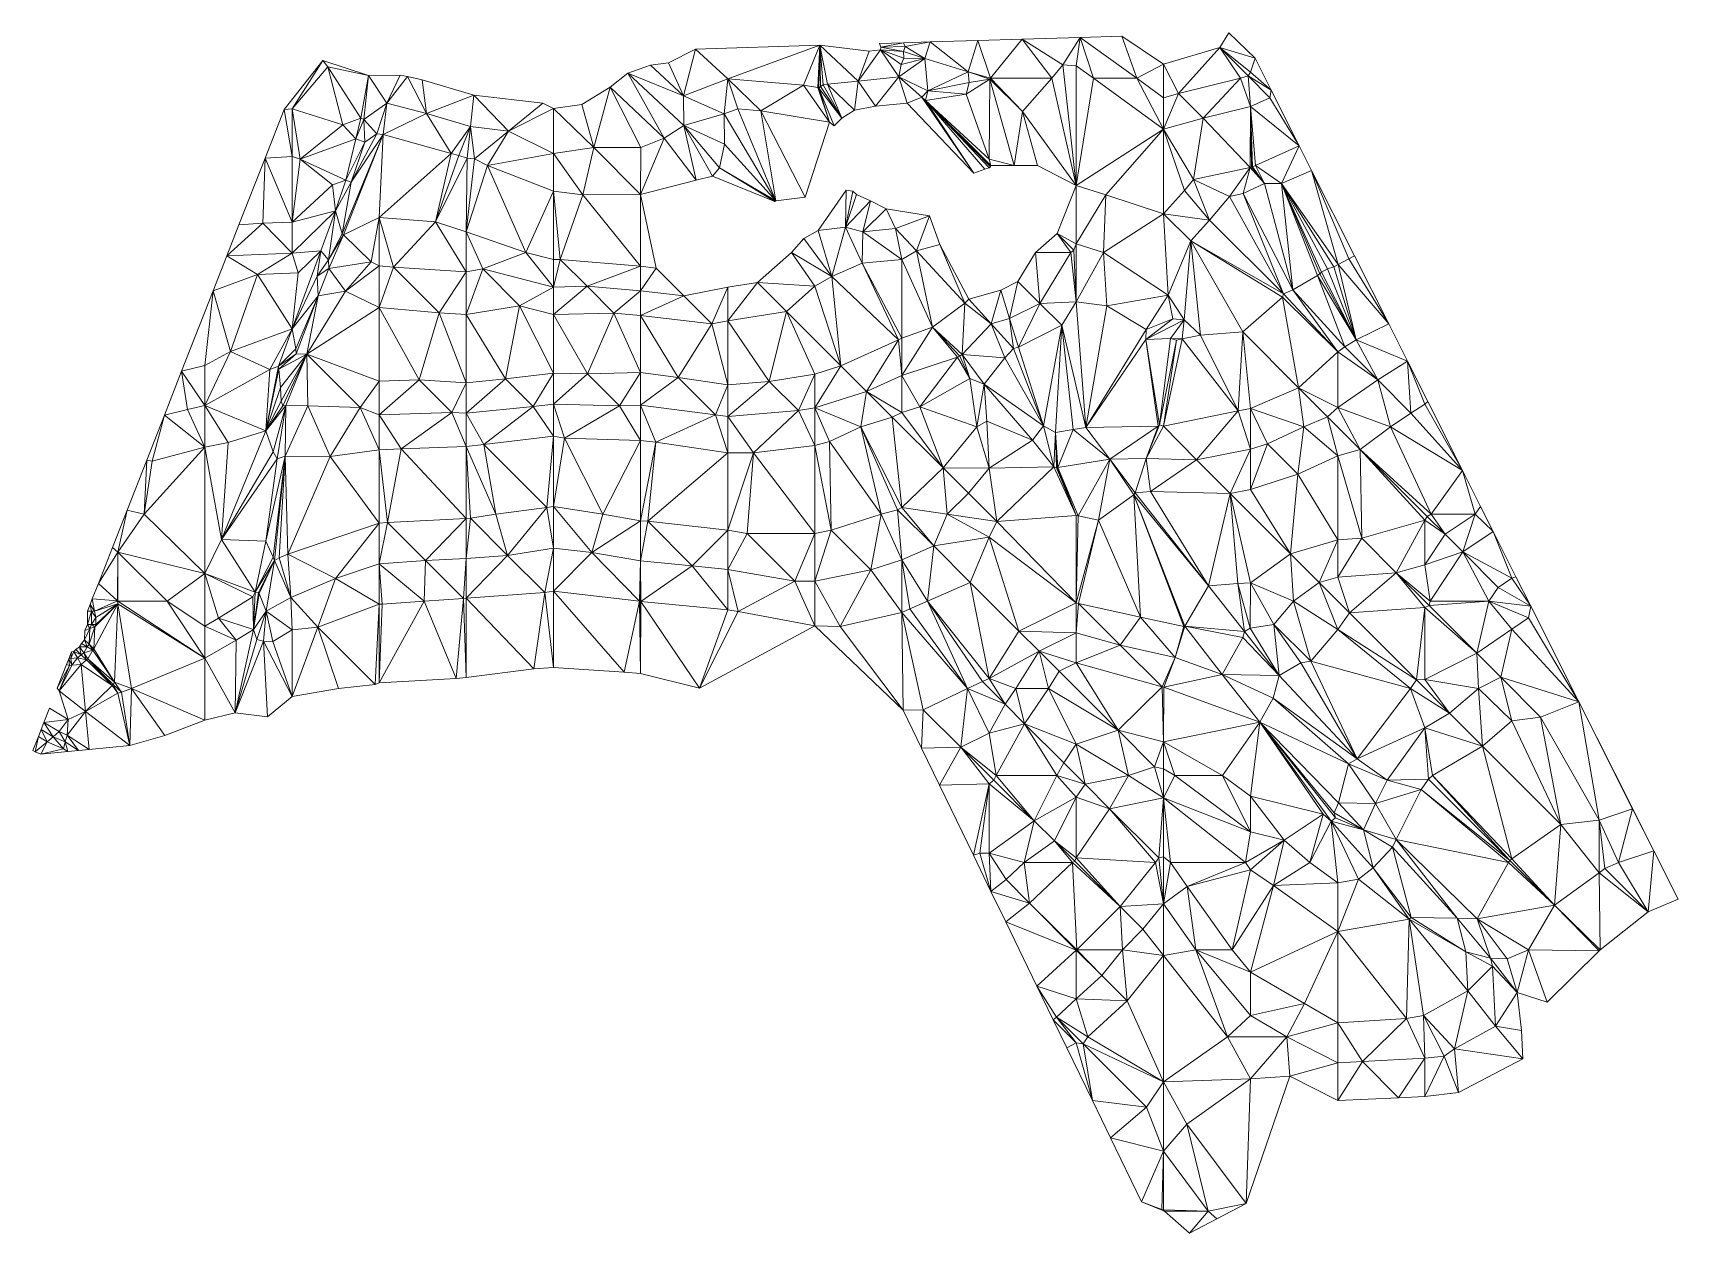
# Model space of a CAD drawing. Header units: metres. Extents: x 256305 to 256589, y 7011526 to 7011733.
import ezdxf

# ---------------------------------------------------------------- set-up
doc = ezdxf.new("R2010")
doc.units = ezdxf.units.M
doc.layers.add('IfcSolidStratum', color=7, linetype='Continuous')

msp = doc.modelspace()

# ---------------------------------------------------------------- meshes
at = {"layer": 'IfcSolidStratum', "color": 4, "linetype": 'Continuous', "lineweight": 0}
mesh = msp.add_polyface(dxfattribs=at)
corners = [(256410, 7011688.43, 39.5), (256405.41, 7011684.59, 39.25), (256410, 7011684.2, 39.25), (256422.26, 7011682.74, 39.25), (256417.46, 7011687.54, 39.5), (256425, 7011689.04, 39.5), (256425, 7011683.28, 39.25), (256416.47, 7011673.53, 38.75), (256435.11, 7011684.89, 39.25), (256430.14, 7011689.86, 39.5), (256412.66, 7011692.34, 39.75), (256410, 7011704.99, 40.25), (256414.08, 7011714.69, 40.5), (256410.07, 7011713.12, 40.5), (256410, 7011692.66, 39.75), (256400.03, 7011704.97, 40.25), (256424.42, 7011713.68, 40.25), (256423.61, 7011709.58, 40.25), (256433.28, 7011703.91, 39.75), (256419.54, 7011707.47, 40.25), (256417.42, 7011716.89, 40.5), (256424.4, 7011718.86, 40.25), (256422.39, 7011708.16, 40.25), (256401.93, 7011713.09, 40.5), (256411.7, 7011727.27, 40.75), (256407.8, 7011725.86, 40.75), (256417.4, 7011722.01, 40.5), (256404.77, 7011723.48, 40.75), (256419.45, 7011730.03, 40.75), (256414.8, 7011727.68, 40.75), (256440.83, 7011730.68, 40.75), (256425.03, 7011724.92, 40.5), (256400.8, 7011689.2, 39.5), (256410, 7011674.34, 38.75), (256425, 7011672.22, 38.75), (256433.1, 7011703.81, 39.75), (256426.73, 7011719.75, 40.25), (256430.72, 7011719.42, 40.25)]
mesh.append_faces([[corners[k] for k in face] for face in [(0, 1, 2), (2, 3, 4), (5, 3, 6), (7, 3, 2), (4, 0, 2), (4, 3, 5), (8, 9, 6), (4, 10, 0), (11, 12, 13), (6, 9, 5), (10, 14, 0), (11, 15, 14), (16, 17, 18), (19, 20, 12), (19, 12, 11), (16, 21, 20), (16, 20, 17), (17, 20, 22), (13, 23, 11), (18, 21, 16), (24, 25, 26), (12, 27, 13), (26, 28, 29), (30, 28, 31), (31, 28, 26), (32, 1, 0), (2, 1, 33), (6, 3, 34), (0, 14, 32), (11, 14, 10), (22, 20, 19), (12, 20, 25), (27, 23, 13), (18, 17, 35), (35, 17, 22), (31, 36, 37), (20, 21, 26), (26, 21, 31), (18, 36, 21), (21, 36, 31), (26, 25, 20), (12, 25, 27), (26, 29, 24)]])
mesh = msp.add_polyface(dxfattribs=at)
corners = [(256440.7, 7011723.3, 40.5), (256440.83, 7011730.68, 40.75), (256440.53, 7011723.44, 40.5), (256455.9, 7011720.72, 40.25), (256454.48, 7011725.27, 40.5), (256450.46, 7011720.21, 40.25), (256444.63, 7011718.14, 40.25), (256440.96, 7011723.57, 40.5), (256430.72, 7011719.42, 40.25), (256438.07, 7011723.84, 40.5), (256425.03, 7011724.92, 40.5), (256459.46, 7011722.85, 40.25), (256466.06, 7011722.29, 39.75), (256466.54, 7011724.29, 39.75), (256441.42, 7011723.86, 40.5), (256458.95, 7011728.44, 40.25), (256455.23, 7011729.6, 40.5), (256455.34, 7011728.46, 40.5), (256466.37, 7011726.13, 39.75), (256459.83, 7011731.26, 40.25), (256447.44, 7011724.5, 40.5), (256455.52, 7011730.5, 40.5), (256451.37, 7011730.39, 40.75), (256458.44, 7011721.78, 40.25), (256442.53, 7011717.48, 40.25), (256446.82, 7011719.53, 40.25), (256442.17, 7011724, 40.5), (256451.28, 7011729.91, 40.75), (256454.86, 7011727.39, 40.5), (256459.06, 7011721.19, 40.25), (256449.37, 7011729.7, 40.75), (256455.27, 7011731.12, 40.5), (256451.14, 7011730.99, 40.75)]
mesh.append_faces([[corners[k] for k in face] for face in [(0, 1, 2), (3, 4, 5), (6, 7, 0), (8, 9, 10), (11, 12, 13), (9, 1, 10), (7, 1, 0), (6, 14, 7), (15, 16, 17), (18, 19, 15), (5, 4, 20), (21, 22, 16), (3, 23, 4), (24, 0, 2), (24, 2, 9), (25, 20, 26), (6, 26, 14), (25, 26, 6), (16, 27, 17), (2, 1, 9), (7, 14, 1), (14, 26, 1), (5, 20, 25), (26, 20, 1), (28, 4, 15), (29, 11, 23), (23, 11, 4), (4, 11, 15), (15, 19, 21), (29, 12, 11), (11, 18, 15), (11, 13, 18), (4, 27, 20), (15, 17, 28), (16, 22, 27), (15, 21, 16), (20, 30, 1), (17, 27, 28), (28, 27, 4), (20, 27, 30), (31, 22, 21), (31, 32, 22), (21, 19, 31)]])
mesh = msp.add_polyface(dxfattribs=at)
corners = [(256459.06, 7011721.19, 40.25), (256470.22, 7011709.78, 39.75), (256470.31, 7011710, 39.75), (256470, 7011711.09, 39.75), (256474.33, 7011710, 39.5), (256470.13, 7011724.87, 39.5), (256500, 7011716.26, 39.25), (256502.61, 7011722.39, 39.5), (256500, 7011721.67, 39.5), (256475.73, 7011719.27, 39.25), (256478.34, 7011710, 39.25), (256489.68, 7011695, 38.5), (256500, 7011701.66, 38.75), (256490.07, 7011704.93, 38.75), (256485, 7011706.55, 38.75), (256485, 7011696.5, 38.5), (256480.78, 7011725, 39.25), (256468.06, 7011731.51, 39.75), (256466.37, 7011726.13, 39.75), (256470.25, 7011725, 39.5), (256481.7, 7011698.3, 38.75), (256482.67, 7011727.33, 39.25), (256495.41, 7011725, 39.5), (256492.82, 7011732.26, 39.75), (256485.67, 7011732.04, 39.5), (256487.98, 7011725, 39.25), (256475.71, 7011731.74, 39.5), (256500, 7011727.43, 39.75), (256485, 7011727.15, 39.25), (256467.39, 7011708.69, 39.75), (256469.27, 7011709.38, 39.75), (256470, 7011709.58, 39.75), (256466.54, 7011724.29, 39.75), (256466.06, 7011722.29, 39.75), (256459.83, 7011731.26, 40.25)]
mesh.append_faces([[corners[k] for k in face] for face in [(0, 1, 2), (3, 4, 5), (6, 7, 8), (9, 4, 10), (11, 12, 13), (13, 14, 15), (14, 16, 9), (17, 18, 19), (12, 6, 13), (15, 14, 20), (19, 18, 5), (9, 16, 19), (14, 21, 16), (22, 23, 24), (8, 22, 6), (6, 22, 25), (19, 26, 17), (7, 27, 8), (16, 21, 26), (16, 26, 19), (25, 28, 14), (25, 24, 28), (10, 14, 9), (25, 14, 6), (6, 14, 13), (0, 29, 30), (0, 31, 1), (0, 30, 31), (2, 4, 3), (32, 33, 5), (3, 0, 2), (19, 5, 9), (3, 33, 0), (18, 32, 5), (5, 4, 9), (5, 33, 3), (22, 24, 25), (27, 22, 8), (17, 34, 18), (27, 23, 22), (28, 21, 14), (28, 24, 21), (21, 24, 26)]])
mesh = msp.add_polyface(dxfattribs=at)
corners = [(256507.92, 7011700.6, 38.5), (256511.36, 7011704.68, 38.5), (256505.19, 7011707.57, 38.75), (256504.71, 7011697, 38.5), (256500, 7011701.66, 38.75), (256517.43, 7011706.88, 38.5), (256522.28, 7011688.61, 38.25), (256520.32, 7011706.91, 38.5), (256503.62, 7011705.7, 38.75), (256515.85, 7011710, 38.75), (256513.72, 7011705.19, 38.5), (256500, 7011716.26, 39.25), (256515, 7011720.16, 39.25), (256518.34, 7011721.66, 39.25), (256514.6, 7011725.4, 39.5), (256515.36, 7011709.79, 38.75), (256506.84, 7011718.16, 39.25), (256515.17, 7011709.79, 38.75), (256502.61, 7011722.39, 39.5), (256523.37, 7011713.4, 38.75), (256509.71, 7011730.29, 39.75), (256513.26, 7011725, 39.5), (256525.51, 7011709.14, 38.5), (256515, 7011726.04, 39.5), (256530.11, 7011692.96, 38.25), (256531.92, 7011693.92, 38.25), (256532.9, 7011694.46, 38.25), (256514.91, 7011709.67, 38.75), (256520.66, 7011687.91, 38.25), (256515.79, 7011728.46, 39.5), (256518.55, 7011722.98, 39.25), (256500, 7011727.43, 39.75), (256511.26, 7011732.82, 39.75)]
mesh.append_faces([[corners[k] for k in face] for face in [(0, 1, 2), (3, 0, 4), (5, 6, 7), (0, 8, 4), (7, 9, 5), (5, 10, 6), (4, 8, 11), (12, 13, 14), (9, 15, 5), (2, 16, 11), (12, 17, 15), (16, 18, 11), (7, 19, 9), (9, 19, 12), (20, 21, 14), (22, 19, 7), (20, 14, 23), (21, 20, 18), (7, 24, 22), (22, 25, 26), (11, 8, 2), (2, 8, 0), (17, 5, 15), (16, 27, 12), (12, 27, 17), (10, 1, 28), (12, 15, 9), (17, 27, 5), (2, 27, 16), (1, 27, 2), (5, 27, 10), (10, 27, 1), (29, 23, 30), (16, 21, 18), (23, 14, 30), (30, 14, 13), (14, 21, 12), (12, 21, 16), (30, 13, 19), (19, 13, 12), (18, 20, 31), (32, 20, 29), (29, 20, 23)]])
mesh = msp.add_polyface(dxfattribs=at)
corners = [(256345.37, 7011711.28, 40.25), (256350, 7011700.23, 39.75), (256350, 7011711.53, 40.25), (256365.67, 7011715.31, 40.25), (256360.18, 7011707.14, 39.75), (256358.63, 7011698.23, 39.75), (256374.7, 7011700.3, 39.75), (256378.69, 7011711.71, 40.25), (256377.38, 7011712.05, 40.25), (256373.14, 7011718.94, 40.5), (256351.38, 7011711.1, 40.25), (256350, 7011719.73, 40.5), (256364.61, 7011715.47, 40.25), (256362.51, 7011714.01, 40.25), (256380.14, 7011711.28, 40.25), (256348.65, 7011719.66, 40.5), (256362.36, 7011717.94, 40.5), (256359.24, 7011707.49, 39.75), (256357.49, 7011702.2, 39.5), (256380.71, 7011716.69, 40.5), (256381.28, 7011722.11, 40.75), (256366.34, 7011720.7, 40.5), (256369.85, 7011725.3, 40.75), (256368.64, 7011725.57, 40.75), (256372.4, 7011724.75, 40.75), (256363.15, 7011725.48, 40.75), (256358.75, 7011716.99, 40.5), (256360.99, 7011714.58, 40.25), (256355.28, 7011728.08, 40.75), (256356.97, 7011706.67, 39.75), (256365, 7011701.05, 39.75), (256361.87, 7011718.12, 40.5), (256356.16, 7011726.97, 40.75)]
mesh.append_faces([[corners[k] for k in face] for face in [(0, 1, 2), (3, 4, 5), (6, 7, 8), (9, 3, 8), (2, 10, 11), (4, 12, 13), (6, 14, 7), (2, 15, 0), (12, 16, 13), (2, 11, 15), (4, 17, 18), (4, 3, 12), (8, 19, 9), (19, 20, 9), (21, 22, 23), (4, 13, 17), (9, 22, 21), (20, 24, 9), (23, 25, 21), (10, 26, 11), (27, 26, 10), (11, 28, 15), (17, 13, 27), (17, 29, 18), (29, 10, 1), (1, 10, 2), (29, 17, 10), (10, 17, 27), (8, 3, 30), (27, 31, 26), (28, 32, 25), (12, 3, 21), (21, 3, 9), (21, 16, 12), (13, 16, 27), (11, 32, 28), (21, 25, 16), (27, 16, 31), (31, 16, 25), (26, 32, 11), (9, 24, 22), (25, 32, 31), (31, 32, 26)]])
mesh = msp.add_polyface(dxfattribs=at)
corners = [(256389.15, 7011685.85, 39.25), (256395, 7011674.26, 38.75), (256395, 7011684.36, 39.25), (256380, 7011684.35, 39.25), (256386.73, 7011673.27, 38.75), (256382.82, 7011692.18, 39.5), (256395, 7011689.08, 39.5), (256390.27, 7011695, 39.75), (256400.8, 7011689.2, 39.5), (256410, 7011692.66, 39.75), (256396.18, 7011693.82, 39.75), (256380, 7011698.59, 39.75), (256380, 7011691.71, 39.5), (256381.39, 7011711.14, 40.25), (256383.67, 7011710, 40.25), (256387.27, 7011715.93, 40.5), (256395.02, 7011719.79, 40.75), (256401.93, 7011713.09, 40.5), (256399.87, 7011720.5, 40.75), (256395, 7011693.8, 39.75), (256400.03, 7011704.97, 40.25), (256395.01, 7011712.08, 40.5), (256380.14, 7011711.28, 40.25), (256381.28, 7011722.11, 40.75), (256380.71, 7011716.69, 40.5), (256377.38, 7011712.05, 40.25), (256378.69, 7011711.71, 40.25), (256393.15, 7011720.73, 40.75), (256410, 7011704.99, 40.25), (256400.89, 7011674.11, 38.75), (256405.41, 7011684.59, 39.25), (256375.35, 7011684.65, 39.25), (256395, 7011705.57, 40.25), (256404.77, 7011723.48, 40.75)]
mesh.append_faces([[corners[k] for k in face] for face in [(0, 1, 2), (3, 4, 0), (0, 5, 3), (6, 7, 5), (2, 6, 0), (8, 9, 10), (8, 10, 6), (8, 6, 2), (11, 12, 5), (5, 7, 11), (13, 14, 15), (16, 17, 18), (6, 19, 7), (11, 14, 13), (20, 17, 21), (21, 16, 15), (11, 13, 22), (15, 23, 24), (25, 26, 24), (15, 27, 23), (16, 27, 15), (28, 17, 20), (29, 30, 2), (2, 30, 8), (5, 12, 3), (3, 12, 31), (0, 6, 5), (7, 19, 32), (32, 20, 21), (32, 19, 10), (10, 19, 6), (21, 17, 16), (9, 20, 10), (10, 20, 32), (7, 14, 11), (26, 22, 24), (32, 14, 7), (22, 13, 24), (24, 13, 15), (15, 14, 21), (21, 14, 32), (18, 17, 33)]])
mesh = msp.add_polyface(dxfattribs=at)
corners = [(256454.4, 7011680, 38.75), (256448.12, 7011693.19, 39.25), (256442.92, 7011690.88, 39.25), (256464.97, 7011677.15, 38.5), (256465.38, 7011677.46, 38.5), (256460.23, 7011682.15, 38.75), (256444.48, 7011675.52, 38.75), (256432.16, 7011672.84, 38.75), (256435.11, 7011684.89, 39.25), (256425, 7011683.28, 39.25), (256455, 7011693.81, 39.25), (256454.99, 7011680.28, 38.75), (256440, 7011689.2, 39.25), (256430.14, 7011689.86, 39.5), (256457.52, 7011695.28, 39.25), (256453.89, 7011699.17, 39.5), (256465.81, 7011686.28, 38.75), (256430.72, 7011719.42, 40.25), (256438.33, 7011704.53, 39.75), (256442.53, 7011717.48, 40.25), (256438.1, 7011697.42, 39.5), (256435.98, 7011695, 39.5), (256459.74, 7011701.31, 39.5), (256461.53, 7011696.39, 39.25), (256440.56, 7011698.83, 39.5), (256452.3, 7011702.54, 39.75), (256448.23, 7011698.6, 39.5), (256445.25, 7011699.4, 39.5), (256447.19, 7011705.02, 39.75), (256446.54, 7011705.56, 39.75), (256438.07, 7011723.84, 40.5), (256433.28, 7011703.91, 39.75), (256449.57, 7011703.9, 39.75), (256467.39, 7011708.69, 39.75), (256458.44, 7011721.78, 40.25), (256455.9, 7011720.72, 40.25), (256445.4, 7011705.75, 39.75), (256426.73, 7011719.75, 40.25), (256443.35, 7011716.8, 40.25), (256440.7, 7011723.3, 40.5), (256444.63, 7011718.14, 40.25), (256459.06, 7011721.19, 40.25)]
mesh.append_faces([[corners[k] for k in face] for face in [(0, 1, 2), (3, 4, 5), (6, 0, 2), (7, 8, 9), (5, 10, 11), (8, 12, 13), (2, 12, 6), (10, 14, 15), (4, 16, 5), (17, 18, 19), (6, 12, 8), (20, 21, 2), (10, 1, 11), (22, 14, 23), (2, 24, 20), (11, 1, 0), (25, 26, 15), (27, 24, 2), (23, 14, 16), (15, 26, 10), (15, 22, 25), (27, 28, 29), (19, 30, 17), (31, 18, 17), (25, 32, 26), (33, 34, 35), (2, 1, 27), (15, 14, 22), (2, 21, 12), (12, 21, 13), (27, 36, 24), (10, 26, 1), (1, 26, 27), (16, 14, 5), (5, 14, 10), (26, 32, 27), (27, 29, 36), (32, 28, 27), (17, 37, 31), (38, 39, 19), (40, 39, 38), (33, 41, 34)]])
mesh = msp.add_polyface(dxfattribs=at)
corners = [(256354.3, 7011690.92, 39.25), (256350.02, 7011681.9, 38.75), (256354.5, 7011687.58, 39.25), (256356.35, 7011692.25, 39.5), (256365, 7011685.53, 39.25), (256365, 7011692.73, 39.5), (256359.21, 7011688.34, 39.25), (256367.48, 7011692.52, 39.5), (256380, 7011691.71, 39.5), (256374.7, 7011700.3, 39.75), (256380, 7011698.59, 39.75), (256351.07, 7011691.51, 39.25), (256344.06, 7011691.23, 39.25), (256375.35, 7011684.65, 39.25), (256363.61, 7011693.41, 39.5), (256358.87, 7011698.05, 39.75), (256338.77, 7011694.45, 39.5), (256336.41, 7011688.45, 39.25), (256350.03, 7011694.9, 39.5), (256344.95, 7011700.05, 39.75), (256354.94, 7011695.3, 39.25), (256365, 7011701.05, 39.75), (256358.63, 7011698.23, 39.75), (256356.26, 7011693.77, 39.5), (256365.67, 7011715.31, 40.25), (256377.38, 7011712.05, 40.25), (256357.49, 7011702.2, 39.5), (256356.97, 7011706.67, 39.75), (256350, 7011700.23, 39.75), (256345.37, 7011711.28, 40.25), (256340.86, 7011699.79, 39.75), (256360.18, 7011707.14, 39.75), (256380.14, 7011711.28, 40.25)]
mesh.append_faces([[corners[k] for k in face] for face in [(0, 1, 2), (0, 2, 3), (4, 5, 6), (7, 8, 9), (9, 8, 10), (1, 11, 12), (13, 7, 4), (3, 14, 15), (13, 8, 7), (6, 3, 2), (7, 5, 4), (12, 16, 17), (18, 19, 16), (20, 11, 1), (15, 14, 21), (9, 21, 7), (15, 22, 23), (20, 18, 11), (15, 24, 22), (9, 25, 21), (26, 18, 20), (26, 27, 28), (19, 28, 29), (20, 1, 0), (20, 23, 26), (21, 14, 5), (3, 23, 0), (0, 23, 20), (5, 14, 6), (21, 5, 7), (6, 14, 3), (3, 15, 23), (29, 30, 19), (19, 30, 16), (11, 18, 12), (12, 18, 16), (26, 28, 18), (18, 28, 19), (23, 22, 26), (26, 22, 31), (10, 32, 9), (21, 24, 15)]])
mesh = msp.add_polyface(dxfattribs=at)
corners = [(256501.64, 7011683.59, 38.25), (256503.56, 7011683.41, 38.25), (256500.84, 7011687.67, 38.5), (256523.25, 7011671.75, 37.75), (256530, 7011677.94, 37.75), (256520.49, 7011687.34, 38.25), (256536.91, 7011673.09, 37.5), (256542.03, 7011676.31, 37.5), (256533.16, 7011680, 37.75), (256531.22, 7011678.78, 37.75), (256538.78, 7011682.76, 37.75), (256513.7, 7011681.36, 38.25), (256528.27, 7011692.2, 38.25), (256527.24, 7011691.65, 38.25), (256522.28, 7011688.61, 38.25), (256520.66, 7011687.91, 38.25), (256504.71, 7011697, 38.5), (256506.4, 7011680.77, 38.25), (256512.86, 7011667.75, 37.75), (256526.95, 7011691.32, 38.25), (256520.32, 7011706.91, 38.5), (256529.32, 7011692.57, 38.25), (256507.92, 7011700.6, 38.5), (256500, 7011701.66, 38.75), (256526.51, 7011691.08, 38.25), (256513.72, 7011705.19, 38.5), (256500.02, 7011665.15, 37.75), (256503.2, 7011680.14, 38.25), (256502.25, 7011679.95, 38.25), (256501.24, 7011680.22, 38.25), (256511.36, 7011704.68, 38.5), (256532.9, 7011694.46, 38.25), (256531.92, 7011693.92, 38.25), (256530.11, 7011692.96, 38.25), (256525.51, 7011709.14, 38.5)]
mesh.append_faces([[corners[k] for k in face] for face in [(0, 1, 2), (3, 4, 5), (6, 7, 8), (8, 9, 6), (7, 10, 8), (3, 5, 11), (8, 12, 13), (4, 14, 15), (5, 16, 11), (11, 17, 18), (16, 1, 17), (9, 4, 6), (19, 13, 20), (15, 16, 5), (21, 20, 12), (15, 22, 16), (16, 23, 2), (19, 24, 8), (14, 25, 15), (19, 20, 24), (8, 21, 12), (16, 17, 11), (26, 27, 28), (28, 27, 29), (18, 17, 27), (2, 1, 16), (15, 30, 22), (8, 24, 9), (17, 1, 27), (27, 1, 29), (9, 14, 4), (4, 15, 5), (9, 24, 14), (14, 24, 20), (31, 32, 10), (21, 33, 20), (13, 12, 20), (8, 13, 19), (8, 33, 21), (10, 33, 8), (10, 32, 33), (33, 32, 34)]])
mesh = msp.add_polyface(dxfattribs=at)
corners = [(256473.51, 7011683.65, 38.5), (256475.03, 7011678.73, 38.25), (256478.73, 7011686.27, 38.5), (256470.35, 7011682.75, 38.5), (256474.19, 7011678.49, 38.25), (256501.64, 7011683.59, 38.25), (256497.01, 7011681.77, 38.25), (256496.98, 7011680.02, 38.25), (256500.84, 7011687.67, 38.5), (256490.25, 7011685.82, 38.25), (256474.95, 7011690.05, 38.75), (256466.69, 7011673.36, 38.25), (256464.97, 7011677.15, 38.5), (256464.55, 7011677, 38.5), (256482.51, 7011682.49, 38.25), (256479.36, 7011665.2, 37.75), (256485, 7011686.55, 38.25), (256486.62, 7011664.88, 37.75), (256472.7, 7011676.9, 38.25), (256465.38, 7011677.46, 38.5), (256469.16, 7011672.34, 38.25), (256503.56, 7011683.41, 38.25), (256500, 7011701.66, 38.75), (256489.68, 7011695, 38.5), (256471.99, 7011688.56, 38.75), (256466.5, 7011687.01, 38.75), (256490.07, 7011704.93, 38.75), (256485, 7011696.5, 38.5), (256484.09, 7011695, 38.5), (256477.99, 7011695, 38.75), (256499.32, 7011665.34, 37.75), (256501.24, 7011680.22, 38.25), (256502.25, 7011679.95, 38.25), (256461.53, 7011696.39, 39.25), (256465.81, 7011686.28, 38.75), (256484.57, 7011695.43, 38.5), (256481.7, 7011698.3, 38.75)]
mesh.append_faces([[corners[k] for k in face] for face in [(0, 1, 2), (0, 3, 4), (5, 6, 7), (8, 9, 6), (2, 10, 0), (11, 12, 13), (14, 1, 15), (16, 14, 17), (18, 19, 20), (2, 1, 14), (21, 5, 7), (6, 17, 7), (8, 22, 23), (4, 3, 18), (5, 8, 6), (0, 10, 24), (24, 25, 3), (6, 9, 17), (14, 16, 2), (26, 27, 23), (2, 28, 29), (4, 1, 0), (7, 30, 31), (31, 21, 7), (24, 3, 0), (19, 12, 11), (30, 32, 31), (18, 3, 19), (33, 34, 25), (25, 34, 3), (3, 34, 19), (23, 9, 8), (17, 9, 16), (16, 9, 23), (35, 16, 27), (2, 29, 10), (29, 28, 36), (36, 28, 35), (27, 16, 23), (36, 35, 27), (35, 28, 16), (16, 28, 2)]])
mesh = msp.add_polyface(dxfattribs=at)
corners = [(256347.45, 7011659.5, 38.25), (256348.82, 7011659.95, 38.25), (256348.94, 7011668.66, 38.5), (256346.98, 7011642, 37.75), (256347.81, 7011642.46, 37.75), (256335, 7011661.49, 38.25), (256324.57, 7011650, 37.75), (256335, 7011639.77, 37.75), (256320, 7011643.42, 37.5), (256321.6, 7011650.65, 37.75), (256337.84, 7011645.6, 37.75), (256339.03, 7011662.34, 38.25), (256325.91, 7011659.09, 38.25), (256324.99, 7011659.3, 38.25), (256348.41, 7011668.65, 38.5), (256345.48, 7011664.32, 38.25), (256328.02, 7011667.03, 38.5), (256346.75, 7011660.73, 38.25), (256335, 7011668.69, 38.5), (256330.99, 7011674.61, 38.75), (256332.02, 7011667.98, 38.5), (256347.66, 7011675.43, 38.5), (256347.74, 7011674.96, 38.5), (256335, 7011675.55, 38.75), (256336.41, 7011688.45, 39.25), (256348.03, 7011671.8, 38.5), (256348.14, 7011669.43, 38.5), (256350.02, 7011681.9, 38.75), (256344.06, 7011691.23, 39.25), (256339.4, 7011677.99, 38.75), (256345.49, 7011645.33, 37.75), (256346.75, 7011642.59, 37.75), (256346.19, 7011674.9, 38.5)]
mesh.append_faces([[corners[k] for k in face] for face in [(0, 1, 2), (1, 3, 4), (5, 6, 7), (8, 6, 9), (10, 11, 5), (10, 5, 7), (6, 12, 13), (6, 13, 9), (2, 14, 15), (13, 12, 16), (17, 15, 10), (15, 18, 11), (11, 18, 5), (19, 20, 18), (16, 20, 19), (21, 15, 22), (18, 23, 19), (19, 23, 24), (25, 15, 26), (22, 15, 25), (27, 28, 29), (29, 28, 24), (17, 2, 15), (30, 0, 10), (1, 31, 3), (1, 30, 31), (16, 12, 5), (5, 12, 6), (10, 15, 11), (10, 0, 17), (30, 1, 0), (0, 2, 17), (18, 20, 5), (5, 20, 16), (14, 26, 15), (15, 32, 18), (27, 32, 21), (29, 32, 27), (24, 23, 29), (29, 23, 18), (21, 32, 15), (18, 32, 29)]])
mesh = msp.add_polyface(dxfattribs=at)
corners = [(256366.44, 7011648.56, 37.75), (256380, 7011649.25, 37.75), (256368.79, 7011661.21, 38.25), (256349.29, 7011643.08, 37.75), (256365, 7011648.46, 37.75), (256356.54, 7011659.91, 38.25), (256372.99, 7011642.01, 37.5), (256365, 7011641.46, 37.5), (256380, 7011661.6, 38.25), (256365, 7011661.03, 38.25), (256348.82, 7011659.95, 38.25), (256347.81, 7011642.46, 37.75), (256361.71, 7011668.32, 38.5), (256352.7, 7011668.64, 38.5), (256348.94, 7011668.66, 38.5), (256365, 7011667.08, 38.5), (256352.56, 7011677.53, 38.75), (256365, 7011672.87, 38.75), (256380, 7011672.59, 38.75), (256375.35, 7011684.65, 39.25), (256371.9, 7011673.1, 38.75), (256380, 7011684.35, 39.25), (256377.51, 7011667.49, 38.5), (256365, 7011685.53, 39.25), (256348.03, 7011671.8, 38.5), (256348.14, 7011669.43, 38.5), (256348.41, 7011668.65, 38.5), (256359.21, 7011688.34, 39.25), (256347.74, 7011674.96, 38.5), (256350.02, 7011681.9, 38.75), (256350.64, 7011678.45, 38.75), (256354.5, 7011687.58, 39.25), (256350.71, 7011677.6, 38.75), (256347.66, 7011675.43, 38.5)]
mesh.append_faces([[corners[k] for k in face] for face in [(0, 1, 2), (3, 4, 5), (6, 1, 0), (0, 4, 7), (2, 1, 8), (0, 2, 9), (3, 10, 11), (5, 12, 13), (9, 12, 5), (14, 10, 13), (2, 15, 9), (16, 14, 13), (12, 17, 16), (15, 12, 9), (18, 19, 20), (13, 10, 5), (18, 21, 19), (22, 20, 15), (5, 10, 3), (20, 22, 18), (20, 17, 15), (2, 22, 15), (20, 19, 23), (16, 24, 25), (16, 25, 26), (12, 16, 13), (15, 17, 12), (23, 27, 16), (5, 4, 9), (9, 4, 0), (8, 22, 2), (16, 26, 14), (28, 24, 16), (16, 17, 23), (23, 17, 20), (29, 30, 31), (16, 32, 28), (28, 32, 33), (31, 30, 32), (32, 30, 33), (33, 30, 29), (27, 31, 16), (16, 31, 32)]])
mesh = msp.add_polyface(dxfattribs=at)
corners = [(256403.48, 7011650, 37.75), (256410, 7011648.86, 37.75), (256410, 7011662.68, 38.25), (256396.91, 7011663.09, 38.25), (256395, 7011651.29, 37.75), (256380.7, 7011649.3, 37.75), (256385.07, 7011650, 37.75), (256380, 7011661.6, 38.25), (256412.61, 7011662.39, 38.25), (256410, 7011668.73, 38.5), (256395, 7011663.38, 38.25), (256393.85, 7011651.15, 37.75), (256380, 7011649.25, 37.75), (256425, 7011660.55, 38.25), (256411.25, 7011648.75, 37.75), (256422.9, 7011667.1, 38.5), (256380, 7011672.59, 38.75), (256377.51, 7011667.49, 38.5), (256380, 7011667.34, 38.5), (256383.01, 7011661.99, 38.25), (256391.5, 7011668.5, 38.5), (256410, 7011674.34, 38.75), (256406.36, 7011668.64, 38.5), (256395, 7011668.91, 38.5), (256416.47, 7011673.53, 38.75), (256386.73, 7011673.27, 38.75), (256380, 7011684.35, 39.25), (256405.41, 7011684.59, 39.25), (256400.89, 7011674.11, 38.75), (256395, 7011674.26, 38.75), (256425, 7011672.22, 38.75), (256389.15, 7011685.85, 39.25), (256395, 7011684.36, 39.25), (256410, 7011684.2, 39.25), (256422.26, 7011682.74, 39.25)]
mesh.append_faces([[corners[k] for k in face] for face in [(0, 1, 2), (0, 3, 4), (5, 6, 7), (8, 9, 2), (4, 10, 11), (7, 12, 5), (13, 8, 14), (8, 15, 9), (16, 17, 18), (19, 18, 7), (13, 15, 8), (4, 3, 10), (11, 10, 19), (10, 20, 19), (9, 21, 22), (10, 23, 20), (10, 3, 23), (15, 24, 9), (2, 22, 3), (16, 25, 26), (9, 22, 2), (20, 25, 18), (18, 25, 16), (21, 27, 28), (2, 1, 8), (7, 6, 19), (19, 6, 11), (28, 29, 23), (20, 18, 19), (18, 17, 7), (3, 22, 23), (2, 3, 0), (24, 15, 30), (25, 29, 31), (32, 29, 28), (33, 21, 24), (23, 29, 20), (20, 29, 25), (23, 22, 28), (24, 21, 9), (22, 21, 28), (30, 34, 24)]])
mesh = msp.add_polyface(dxfattribs=at)
corners = [(256447.94, 7011665, 38.25), (256454.25, 7011650.75, 37.75), (256455, 7011651.1, 37.75), (256440, 7011668.29, 38.5), (256440, 7011674.1, 38.75), (256437.17, 7011667.83, 38.5), (256432.16, 7011672.84, 38.75), (256425, 7011666.78, 38.5), (256440, 7011661.79, 38.25), (256429.46, 7011660.54, 38.25), (256440, 7011646.66, 37.75), (256442.78, 7011647.22, 37.75), (256442.54, 7011662.46, 38.25), (256466.43, 7011653.57, 37.5), (256462.06, 7011657.94, 37.75), (256462.75, 7011650, 37.5), (256455, 7011667.47, 38.25), (256448.89, 7011671.11, 38.5), (256453.3, 7011666.7, 38.25), (256425, 7011660.55, 38.25), (256467.87, 7011665, 37.75), (256458.06, 7011668.47, 38.25), (256435.11, 7011684.89, 39.25), (256425, 7011672.22, 38.75), (256455, 7011673.87, 38.5), (256422.9, 7011667.1, 38.5), (256464.55, 7011677, 38.5), (256466.69, 7011673.36, 38.25), (256454.4, 7011680, 38.75), (256460.23, 7011682.15, 38.75), (256454.99, 7011680.28, 38.75), (256444.48, 7011675.52, 38.75), (256425, 7011683.28, 39.25), (256425, 7011647.25, 37.75), (256451.41, 7011650, 37.75), (256464.97, 7011677.15, 38.5)]
mesh.append_faces([[corners[k] for k in face] for face in [(0, 1, 2), (3, 4, 5), (5, 6, 7), (8, 3, 5), (9, 10, 8), (11, 12, 8), (13, 14, 15), (16, 17, 18), (9, 5, 7), (8, 5, 9), (9, 7, 19), (14, 20, 21), (6, 4, 22), (7, 6, 23), (24, 17, 16), (0, 3, 12), (7, 25, 19), (21, 26, 24), (27, 26, 21), (12, 3, 8), (14, 18, 2), (2, 18, 0), (24, 28, 17), (24, 29, 30), (17, 28, 31), (6, 32, 23), (5, 4, 6), (26, 29, 24), (19, 33, 9), (0, 34, 1), (12, 34, 0), (23, 25, 7), (24, 16, 21), (21, 16, 14), (14, 16, 18), (18, 17, 0), (21, 20, 27), (22, 4, 31), (31, 4, 3), (0, 17, 3), (3, 17, 31), (30, 28, 24), (26, 35, 29)]])
mesh = msp.add_polyface(dxfattribs=at)
corners = [(256466.76, 7011638.24, 37.25), (256470, 7011621.68, 36.75), (256475.13, 7011629.87, 36.75), (256459.38, 7011635, 37.25), (256481.45, 7011664.01, 37.75), (256481.74, 7011657.99, 37.5), (256481.85, 7011658.01, 37.5), (256470, 7011646.05, 37.25), (256460.48, 7011644.52, 37.5), (256471.3, 7011648.7, 37.25), (256470, 7011657.91, 37.5), (256466.43, 7011653.57, 37.5), (256485, 7011649.75, 37.25), (256485.3, 7011649.69, 37.25), (256462.75, 7011650, 37.5), (256481.66, 7011658.04, 37.5), (256485, 7011634.71, 36.75), (256462.06, 7011657.94, 37.75), (256484.46, 7011664.53, 37.75), (256481.58, 7011657.94, 37.5), (256482.51, 7011682.49, 38.25), (256479.36, 7011665.2, 37.75), (256467.87, 7011665, 37.75), (256469.16, 7011672.34, 38.25), (256466.69, 7011673.36, 38.25), (256469.61, 7011665.99, 37.75), (256477.44, 7011662.74, 37.75), (256481.14, 7011658.13, 37.5), (256485, 7011629.55, 36.5), (256465.38, 7011677.46, 38.5), (256486.62, 7011664.88, 37.75), (256472.7, 7011676.9, 38.25), (256474.19, 7011678.49, 38.25), (256475.03, 7011678.73, 38.25)]
mesh.append_faces([[corners[k] for k in face] for face in [(0, 1, 2), (3, 1, 0), (4, 5, 6), (0, 7, 8), (9, 10, 11), (6, 12, 13), (9, 11, 14), (15, 12, 5), (13, 12, 16), (11, 10, 17), (6, 18, 4), (4, 19, 15), (4, 20, 21), (10, 22, 17), (22, 23, 24), (25, 26, 23), (25, 22, 10), (10, 26, 25), (27, 26, 10), (25, 23, 22), (28, 16, 2), (14, 7, 9), (16, 7, 2), (2, 7, 0), (16, 9, 7), (16, 12, 9), (4, 15, 5), (4, 27, 19), (19, 27, 12), (5, 12, 6), (15, 19, 12), (12, 27, 9), (9, 27, 10), (24, 23, 29), (21, 27, 4), (21, 26, 27), (4, 18, 20), (20, 18, 30), (31, 23, 21), (21, 23, 26), (21, 32, 31), (21, 33, 32)]])
mesh = msp.add_polyface(dxfattribs=at)
corners = [(256494.91, 7011653.29, 37.25), (256503.58, 7011630.65, 36.75), (256503.69, 7011630.73, 36.75), (256488.83, 7011648.96, 37.25), (256485, 7011634.71, 36.75), (256485.4, 7011634.6, 36.75), (256496.04, 7011632.24, 36.75), (256513.68, 7011628.76, 36.5), (256513.94, 7011629.79, 36.5), (256507.75, 7011637.65, 36.75), (256485, 7011629.55, 36.5), (256490.75, 7011659.43, 37.5), (256515, 7011661.15, 37.5), (256511.47, 7011653.53, 37.25), (256515, 7011654.22, 37.25), (256497.77, 7011653.88, 37.25), (256505.68, 7011659.32, 37.5), (256497.04, 7011659.54, 37.5), (256485.3, 7011649.69, 37.25), (256495.14, 7011653.68, 37.25), (256486.62, 7011664.88, 37.75), (256499.11, 7011665.1, 37.75), (256496.98, 7011680.02, 38.25), (256500.02, 7011665.15, 37.75), (256512.86, 7011667.75, 37.75), (256499.32, 7011665.34, 37.75), (256503.2, 7011680.14, 38.25), (256492.58, 7011627.42, 36.5), (256503.51, 7011630.66, 36.75), (256512.8, 7011638.03, 36.75), (256481.85, 7011658.01, 37.5), (256515, 7011638.17, 36.75), (256484.46, 7011664.53, 37.75), (256502.25, 7011679.95, 38.25)]
mesh.append_faces([[corners[k] for k in face] for face in [(0, 1, 2), (3, 4, 5), (3, 5, 6), (7, 8, 2), (2, 8, 9), (5, 4, 10), (3, 0, 11), (6, 0, 3), (12, 13, 14), (9, 13, 15), (15, 16, 17), (3, 18, 4), (19, 0, 9), (20, 21, 22), (9, 0, 2), (16, 23, 17), (16, 24, 23), (21, 25, 22), (11, 21, 20), (17, 21, 11), (12, 24, 16), (24, 26, 23), (6, 5, 27), (27, 5, 10), (6, 28, 0), (0, 28, 1), (8, 29, 9), (15, 13, 16), (16, 13, 12), (30, 18, 11), (11, 18, 3), (11, 19, 17), (17, 19, 15), (11, 0, 19), (19, 9, 15), (31, 13, 29), (29, 13, 9), (11, 32, 30), (20, 32, 11), (25, 17, 23), (25, 21, 17), (23, 33, 25)]])
mesh = msp.add_polyface(dxfattribs=at)
corners = [(256530, 7011630.11, 36.25), (256526.8, 7011638.2, 36.5), (256522.38, 7011635, 36.5), (256518.99, 7011631.01, 36.5), (256525.35, 7011624.65, 36.25), (256521.87, 7011643.13, 36.75), (256515, 7011638.17, 36.75), (256530, 7011639.15, 36.5), (256532.03, 7011632.97, 36.25), (256540.09, 7011639.91, 36.5), (256530, 7011645.56, 36.75), (256534.13, 7011645.87, 36.75), (256512.8, 7011638.03, 36.75), (256514.93, 7011630.36, 36.5), (256515, 7011661.15, 37.5), (256517.91, 7011662.09, 37.5), (256515, 7011668.18, 37.75), (256515, 7011654.22, 37.25), (256511.47, 7011653.53, 37.25), (256523.15, 7011656.85, 37.25), (256512.86, 7011667.75, 37.75), (256533.88, 7011661.12, 37.25), (256539.1, 7011665, 37.25), (256530, 7011668.36, 37.5), (256530, 7011660.02, 37.25), (256528.25, 7011666.75, 37.5), (256524.19, 7011665, 37.5), (256523.25, 7011671.75, 37.75), (256513.7, 7011681.36, 38.25), (256513.94, 7011629.79, 36.5), (256536.91, 7011673.09, 37.5), (256530, 7011677.94, 37.75)]
mesh.append_faces([[corners[k] for k in face] for face in [(0, 1, 2), (2, 3, 4), (2, 5, 6), (7, 1, 8), (8, 9, 7), (8, 1, 0), (1, 10, 5), (9, 11, 7), (6, 12, 13), (14, 15, 16), (17, 18, 5), (5, 19, 17), (5, 18, 6), (7, 10, 1), (11, 10, 7), (16, 20, 14), (21, 22, 23), (19, 15, 17), (21, 24, 11), (11, 24, 10), (17, 15, 14), (21, 23, 25), (26, 27, 16), (25, 27, 26), (25, 23, 27), (27, 28, 16), (6, 3, 2), (4, 0, 2), (13, 3, 6), (13, 12, 29), (2, 1, 5), (5, 10, 19), (10, 24, 19), (19, 24, 26), (26, 24, 25), (25, 24, 21), (28, 20, 16), (16, 15, 26), (26, 15, 19), (23, 22, 30), (30, 31, 23), (23, 31, 27)]])
mesh = msp.add_polyface(dxfattribs=at)
corners = [(256540.09, 7011639.91, 36.5), (256545, 7011633.91, 36.25), (256545.73, 7011634.27, 36.25), (256553.96, 7011626.04, 35.75), (256545.9, 7011635, 36.25), (256556.04, 7011635, 35.75), (256551.52, 7011643.48, 36.25), (256560, 7011630.21, 35.5), (256560, 7011638.99, 35.75), (256556.77, 7011647.01, 36.25), (256545, 7011641.28, 36.5), (256545, 7011648.92, 36.75), (256534.13, 7011645.87, 36.75), (256548.48, 7011646.52, 36.5), (256545.43, 7011649.57, 36.75), (256560.69, 7011639.21, 35.75), (256563.24, 7011634.15, 35.5), (256533.88, 7011661.12, 37.25), (256546.07, 7011650, 36.75), (256553.64, 7011650, 36.5), (256539.1, 7011665, 37.25), (256551.5, 7011657.48, 36.75), (256545, 7011668.9, 37.25), (256542.61, 7011667.39, 37.25), (256542.03, 7011676.31, 37.5), (256536.91, 7011673.09, 37.5), (256532.03, 7011632.97, 36.25), (256562.87, 7011632.13, 35.5), (256557.62, 7011637.38, 35.75), (256554.6, 7011651.32, 36.5), (256545.52, 7011669.37, 37.25)]
mesh.append_faces([[corners[k] for k in face] for face in [(0, 1, 2), (2, 1, 3), (4, 5, 6), (7, 5, 3), (6, 8, 9), (4, 10, 0), (3, 5, 2), (4, 6, 10), (0, 11, 12), (2, 5, 4), (6, 13, 10), (14, 11, 13), (15, 8, 16), (17, 14, 18), (9, 19, 6), (6, 19, 13), (14, 13, 18), (18, 20, 17), (21, 22, 23), (21, 20, 18), (23, 20, 21), (23, 24, 25), (23, 22, 24), (0, 2, 4), (26, 1, 0), (9, 8, 15), (16, 5, 27), (7, 27, 5), (6, 28, 8), (5, 28, 6), (8, 28, 16), (16, 28, 5), (29, 19, 9), (13, 19, 18), (17, 11, 14), (12, 11, 17), (13, 11, 10), (10, 11, 0), (18, 19, 21), (21, 19, 29), (25, 20, 23), (24, 22, 30), (30, 22, 21)]])
mesh = msp.add_polyface(dxfattribs=at)
corners = [(256395, 7011623.61, 36.75), (256407.2, 7011622.8, 36.75), (256395, 7011636.71, 37.25), (256410.03, 7011634.97, 37.25), (256418.89, 7011641.11, 37.5), (256410, 7011641.92, 37.5), (256391.62, 7011623.38, 36.75), (256380, 7011635.5, 37.25), (256380, 7011621.84, 36.75), (256420.17, 7011620.03, 36.75), (256410, 7011622.53, 36.75), (256409.79, 7011635, 37.25), (256401.62, 7011643.38, 37.5), (256393.52, 7011636.48, 37.25), (256425, 7011633.51, 37.25), (256411.25, 7011648.75, 37.75), (256379.53, 7011635.47, 37.25), (256378.28, 7011621.72, 36.75), (256425, 7011647.25, 37.75), (256425, 7011660.55, 38.25), (256387.11, 7011642.89, 37.5), (256380, 7011642.37, 37.5), (256395, 7011644.15, 37.5), (256393.85, 7011651.15, 37.75), (256385.07, 7011650, 37.75), (256380.7, 7011649.3, 37.75), (256403.48, 7011650, 37.75), (256395, 7011651.29, 37.75), (256410, 7011648.86, 37.75), (256425, 7011640.44, 37.5), (256410, 7011634.98, 37.25), (256412.61, 7011662.39, 38.25), (256380, 7011649.25, 37.75)]
mesh.append_faces([[corners[k] for k in face] for face in [(0, 1, 2), (3, 4, 5), (6, 7, 8), (9, 3, 10), (2, 11, 12), (6, 13, 7), (3, 14, 4), (4, 15, 5), (8, 16, 17), (0, 13, 6), (7, 16, 8), (15, 18, 19), (1, 11, 2), (7, 20, 21), (0, 2, 13), (13, 20, 7), (20, 22, 23), (20, 24, 25), (9, 14, 3), (2, 22, 13), (12, 26, 27), (20, 25, 21), (4, 18, 15), (13, 22, 20), (12, 22, 2), (15, 28, 5), (29, 18, 4), (23, 24, 20), (5, 28, 12), (12, 28, 26), (5, 11, 30), (12, 11, 5), (21, 16, 7), (30, 10, 3), (5, 30, 3), (30, 11, 10), (10, 11, 1), (4, 14, 29), (23, 22, 27), (27, 22, 12), (31, 28, 15), (25, 32, 21)]])
mesh = msp.add_polyface(dxfattribs=at)
corners = [(256461.44, 7011603.33, 36.25), (256465.1, 7011609.9, 36.5), (256458.36, 7011609.68, 36.5), (256458.67, 7011616.33, 36.75), (256455.19, 7011616.22, 36.75), (256466.29, 7011620, 36.75), (256455, 7011633.06, 37.25), (256420.17, 7011620.03, 36.75), (256440, 7011630.77, 37.25), (256426.79, 7011633.21, 37.25), (256444.33, 7011630.67, 37.25), (256436.54, 7011638.46, 37.5), (256425, 7011633.51, 37.25), (256460.48, 7011644.52, 37.5), (256470, 7011646.05, 37.25), (256462.75, 7011650, 37.5), (256440, 7011638.45, 37.5), (256449.62, 7011640.38, 37.5), (256425, 7011640.44, 37.5), (256442.78, 7011647.22, 37.75), (256459.38, 7011635, 37.25), (256456.33, 7011633.67, 37.25), (256440, 7011646.66, 37.75), (256428.32, 7011646.68, 37.75), (256455, 7011642.12, 37.5), (256429.46, 7011660.54, 38.25), (256451.41, 7011650, 37.75), (256442.54, 7011662.46, 38.25), (256466.76, 7011638.24, 37.25), (256454.25, 7011650.75, 37.75), (256455, 7011651.1, 37.75), (256425, 7011647.25, 37.75), (256440, 7011661.79, 38.25), (256462.06, 7011657.94, 37.75)]
mesh.append_faces([[corners[k] for k in face] for face in [(0, 1, 2), (2, 3, 4), (2, 1, 3), (3, 5, 6), (7, 8, 9), (4, 6, 10), (3, 6, 4), (9, 8, 11), (9, 12, 7), (13, 14, 15), (11, 8, 16), (10, 17, 16), (9, 11, 18), (16, 17, 19), (16, 8, 10), (20, 21, 5), (11, 22, 23), (20, 13, 24), (23, 22, 25), (11, 23, 18), (19, 26, 27), (28, 13, 20), (29, 26, 24), (13, 15, 30), (30, 29, 13), (23, 31, 18), (32, 22, 19), (15, 33, 30), (13, 29, 24), (5, 21, 6), (1, 5, 3), (18, 12, 9), (10, 8, 4), (6, 21, 24), (24, 21, 20), (24, 17, 6), (6, 17, 10), (25, 31, 23), (19, 22, 16), (16, 22, 11), (24, 26, 17), (17, 26, 19)]])
mesh = msp.add_polyface(dxfattribs=at)
corners = [(256319.23, 7011620.69, 37.25), (256320.65, 7011619.35, 37.25), (256319.44, 7011621.05, 37.25), (256340.38, 7011628.32, 37.25), (256335, 7011625.17, 37.25), (256340.22, 7011615.79, 36.75), (256335, 7011614.51, 36.75), (256343.34, 7011630.14, 37.25), (256337.35, 7011632.09, 37.5), (256343.66, 7011636.54, 37.5), (256345.49, 7011645.33, 37.75), (256337.84, 7011645.6, 37.75), (256335, 7011630.71, 37.5), (256335, 7011639.77, 37.75), (256343.27, 7011635.74, 37.5), (256320, 7011643.42, 37.5), (256328.48, 7011635, 37.5), (256315.98, 7011633.3, 36.75), (256320, 7011634.56, 37.25), (256319.95, 7011635.09, 37.25), (256324.57, 7011650, 37.75), (256322.37, 7011620, 37.25), (256319.01, 7011620.5, 37.25), (256320, 7011619.16, 37.25), (256328.11, 7011611.89, 36.75), (256322.05, 7011610.19, 36.75), (256314.45, 7011616.03, 37.25), (256343.93, 7011628.43, 37.25), (256345.08, 7011628.12, 37.25), (256316.66, 7011638.06, 37.25), (256320.04, 7011635, 37.25), (256320, 7011635.04, 37.25), (256321.6, 7011650.65, 37.75), (256319.09, 7011644.25, 37.5)]
mesh.append_faces([[corners[k] for k in face] for face in [(0, 1, 2), (3, 4, 5), (5, 4, 6), (3, 7, 8), (9, 10, 11), (8, 12, 3), (13, 9, 11), (8, 14, 13), (13, 15, 16), (17, 18, 19), (13, 20, 15), (2, 1, 21), (21, 4, 18), (0, 22, 23), (6, 21, 24), (24, 21, 25), (6, 4, 21), (21, 1, 25), (0, 23, 1), (1, 23, 25), (25, 23, 26), (16, 12, 13), (13, 12, 8), (5, 27, 7), (28, 27, 5), (5, 7, 3), (21, 18, 2), (29, 19, 15), (15, 30, 16), (19, 18, 31), (15, 31, 30), (31, 18, 30), (15, 19, 31), (30, 4, 16), (30, 18, 4), (3, 12, 4), (4, 12, 16), (9, 14, 7), (7, 14, 8), (14, 9, 13), (32, 33, 15), (15, 33, 29)]])
mesh = msp.add_polyface(dxfattribs=at)
corners = [(256354.46, 7011630.54, 37.25), (256365, 7011634.48, 37.25), (256357.46, 7011638.88, 37.5), (256372.75, 7011635, 37.25), (256379.53, 7011635.47, 37.25), (256372.99, 7011642.01, 37.5), (256357.99, 7011620, 36.75), (256364.31, 7011620.69, 36.75), (256350, 7011618.59, 36.75), (256345.08, 7011628.12, 37.25), (256345.78, 7011615.07, 36.75), (256340.22, 7011615.79, 36.75), (256349.29, 7011643.08, 37.75), (256347.81, 7011642.46, 37.75), (256349.81, 7011635.65, 37.5), (256346.68, 7011628.06, 37.25), (256343.34, 7011630.14, 37.25), (256343.93, 7011628.43, 37.25), (256345.53, 7011633.3, 37.5), (256350, 7011630.06, 37.25), (256365, 7011620.95, 36.75), (256365.49, 7011634.51, 37.25), (256365, 7011641.46, 37.5), (256365, 7011648.46, 37.75), (256344.32, 7011636.32, 37.5), (256366.44, 7011648.56, 37.75), (256378.28, 7011621.72, 36.75), (256346.98, 7011642, 37.75), (256380, 7011642.37, 37.5), (256344.23, 7011636.52, 37.5), (256343.66, 7011636.54, 37.5), (256346.75, 7011642.59, 37.75), (256345.49, 7011645.33, 37.75), (256380, 7011649.25, 37.75)]
mesh.append_faces([[corners[k] for k in face] for face in [(0, 1, 2), (3, 4, 5), (6, 7, 0), (8, 9, 10), (7, 1, 0), (10, 9, 11), (12, 13, 14), (15, 9, 8), (16, 17, 18), (0, 19, 8), (20, 3, 21), (3, 22, 21), (20, 1, 7), (15, 18, 9), (21, 1, 20), (9, 18, 17), (3, 5, 22), (22, 23, 2), (2, 23, 12), (24, 16, 18), (5, 25, 22), (15, 19, 18), (0, 8, 6), (20, 26, 3), (26, 4, 3), (2, 14, 0), (12, 14, 2), (8, 19, 15), (0, 14, 19), (19, 14, 18), (18, 27, 24), (2, 1, 22), (22, 1, 21), (5, 4, 28), (14, 27, 18), (27, 29, 24), (29, 16, 24), (29, 30, 16), (29, 27, 30), (14, 13, 27), (27, 31, 30), (31, 32, 30), (28, 33, 5)]])
mesh = msp.add_polyface(dxfattribs=at)
corners = [(256314.62, 7011624.89, 36.75), (256314.86, 7011625.06, 36.75), (256314.14, 7011626.09, 36.5), (256314.3, 7011628.36, 36.25), (256315.21, 7011630.28, 36.5), (256314.36, 7011629.96, 36.25), (256313.42, 7011627.12, 36.25), (256314.74, 7011627.15, 36.5), (256313.78, 7011627.74, 36.25), (256314.79, 7011633.3, 36.25), (256315.5, 7011633.26, 36.5), (256315.25, 7011634.46, 36.5), (256312.41, 7011626.33, 36.25), (256313.71, 7011625.77, 36.5), (256312.8, 7011626.66, 36.25), (256315.1, 7011627.58, 36.5), (256319.44, 7011621.05, 37.25), (256315.9, 7011626.79, 36.75), (256315.7, 7011626.55, 36.75), (256313.06, 7011625.23, 36.5), (256311.91, 7011625.14, 36.5), (256316.21, 7011632.22, 36.75), (256320, 7011634.56, 37.25), (256315.98, 7011633.3, 36.75), (256312.05, 7011626.31, 36.25), (256311.57, 7011625.06, 36.5), (256316.05, 7011630.6, 36.75), (256314.78, 7011630.99, 36.25), (256315.5, 7011630.98, 36.5), (256316.21, 7011630.98, 36.75), (256315.61, 7011635.38, 36.75), (256319.95, 7011635.09, 37.25), (256316.66, 7011638.06, 37.25)]
mesh.append_faces([[corners[k] for k in face] for face in [(0, 1, 2), (3, 4, 5), (6, 7, 8), (9, 10, 11), (12, 13, 14), (3, 7, 15), (16, 17, 18), (1, 18, 2), (14, 13, 6), (6, 13, 2), (12, 19, 13), (12, 20, 19), (21, 22, 23), (24, 20, 12), (24, 25, 20), (2, 7, 6), (8, 7, 3), (19, 0, 13), (13, 0, 2), (22, 17, 16), (17, 22, 26), (2, 18, 7), (7, 18, 15), (18, 17, 15), (5, 4, 27), (27, 4, 28), (15, 4, 3), (28, 10, 27), (29, 21, 28), (17, 26, 15), (22, 29, 26), (15, 26, 4), (4, 26, 28), (29, 22, 21), (26, 29, 28), (27, 10, 9), (28, 21, 10), (21, 23, 10), (10, 23, 11), (23, 30, 11), (23, 31, 30), (30, 31, 32)]])
mesh = msp.add_polyface(dxfattribs=at)
corners = [(256470, 7011603.59, 36.25), (256470.82, 7011604.18, 36.25), (256465.1, 7011609.9, 36.5), (256470, 7011612.26, 36.5), (256471.23, 7011605, 36.25), (256468.39, 7011591.61, 35.75), (256470, 7011591.65, 35.75), (256481.66, 7011605, 35.75), (256485, 7011601.26, 35.5), (256486.51, 7011603.49, 35.5), (256477.78, 7011597.22, 35.75), (256481.25, 7011593.75, 35.5), (256476.02, 7011590, 35.5), (256459.38, 7011635, 37.25), (256468.83, 7011621.17, 36.75), (256470, 7011621.68, 36.75), (256482.84, 7011607.16, 35.75), (256476.1, 7011613.9, 36.25), (256485, 7011610.38, 35.75), (256472.74, 7011617.26, 36.5), (256478.59, 7011626.41, 36.5), (256480.2, 7011620, 36.25), (256482.05, 7011622.95, 36.25), (256474.57, 7011620, 36.5), (256485, 7011624.4, 36.25), (256485, 7011629.55, 36.5), (256475.13, 7011629.87, 36.75), (256466.29, 7011620, 36.75), (256467.28, 7011591.3, 35.75), (256461.44, 7011603.33, 36.25), (256485, 7011590.81, 35.25), (256492.21, 7011612.79, 35.75)]
mesh.append_faces([[corners[k] for k in face] for face in [(0, 1, 2), (3, 2, 4), (0, 5, 6), (7, 8, 9), (6, 10, 0), (11, 10, 12), (10, 8, 7), (13, 14, 15), (7, 9, 16), (16, 17, 7), (16, 18, 17), (11, 8, 10), (7, 17, 4), (4, 17, 3), (17, 19, 3), (20, 21, 22), (20, 23, 21), (18, 21, 17), (22, 24, 20), (15, 23, 20), (20, 25, 26), (19, 27, 3), (15, 14, 19), (14, 27, 19), (24, 25, 20), (0, 28, 5), (29, 28, 0), (4, 10, 7), (16, 9, 18), (30, 8, 11), (4, 1, 10), (10, 1, 0), (4, 2, 1), (0, 2, 29), (19, 23, 15), (26, 15, 20), (13, 27, 14), (3, 27, 2), (22, 21, 31), (31, 21, 18), (21, 23, 17), (17, 23, 19)]])
mesh = msp.add_polyface(dxfattribs=at)
corners = [(256500, 7011606.13, 35.5), (256498.49, 7011606.51, 35.5), (256500, 7011601.14, 35.25), (256514.14, 7011590, 35.25), (256515, 7011595.3, 35.5), (256500, 7011590.98, 34.75), (256501.24, 7011590, 34.75), (256498.64, 7011590, 34.75), (256499.19, 7011590.81, 34.75), (256490.74, 7011599.26, 35.25), (256515, 7011601.42, 35.75), (256510.19, 7011605, 35.75), (256501.98, 7011605, 35.5), (256485, 7011590.81, 35.25), (256516.61, 7011614.18, 36.25), (256500, 7011610.8, 35.75), (256492.21, 7011612.79, 35.75), (256493.97, 7011605, 35.5), (256486.51, 7011603.49, 35.5), (256485, 7011601.26, 35.5), (256485, 7011610.38, 35.75), (256510.11, 7011622.4, 36.5), (256500.07, 7011620.18, 36.25), (256499.76, 7011620.24, 36.25), (256502.01, 7011625.33, 36.5), (256503.69, 7011630.73, 36.75), (256492.58, 7011627.42, 36.5), (256485, 7011629.55, 36.5), (256485, 7011624.4, 36.25), (256496.04, 7011632.24, 36.75), (256513.68, 7011628.76, 36.5), (256503.51, 7011630.66, 36.75), (256482.05, 7011622.95, 36.25), (256503.58, 7011630.65, 36.75)]
mesh.append_faces([[corners[k] for k in face] for face in [(0, 1, 2), (2, 3, 4), (5, 6, 2), (7, 8, 9), (10, 11, 4), (4, 12, 2), (7, 9, 13), (4, 11, 12), (10, 14, 11), (2, 12, 0), (11, 14, 15), (11, 15, 12), (1, 16, 17), (18, 19, 9), (12, 15, 0), (18, 17, 20), (15, 16, 1), (14, 21, 22), (14, 22, 15), (22, 23, 15), (21, 24, 22), (17, 16, 20), (21, 25, 24), (26, 27, 28), (24, 29, 26), (30, 25, 21), (24, 31, 29), (6, 3, 2), (9, 8, 2), (2, 8, 5), (28, 23, 26), (15, 1, 0), (9, 19, 13), (9, 17, 18), (1, 17, 2), (2, 17, 9), (26, 23, 24), (24, 23, 22), (32, 16, 28), (15, 23, 16), (16, 23, 28), (25, 33, 24), (33, 31, 24)]])
mesh = msp.add_polyface(dxfattribs=at)
corners = [(256534.42, 7011595.63, 35.5), (256528.87, 7011597.14, 35.75), (256536.12, 7011589.12, 35.5), (256540.06, 7011593.96, 35.25), (256536.5, 7011600.18, 35.5), (256539.46, 7011592.66, 35.25), (256530.15, 7011600.29, 35.75), (256520.81, 7011593.88, 35.5), (256515, 7011601.42, 35.75), (256515, 7011595.3, 35.5), (256538.5, 7011604.17, 35.5), (256531.88, 7011607, 35.75), (256533.35, 7011607.87, 35.75), (256542.54, 7011620, 35.75), (256525.35, 7011624.65, 36.25), (256544.37, 7011602.58, 35.25), (256516.61, 7011614.18, 36.25), (256518.92, 7011618.3, 36.25), (256510.11, 7011622.4, 36.5), (256545, 7011613.23, 35.5), (256527.5, 7011598.35, 35.75), (256519.92, 7011622.19, 36.25), (256543.56, 7011621.44, 35.75), (256545, 7011633.91, 36.25), (256532.03, 7011632.97, 36.25), (256513.68, 7011628.76, 36.5), (256523.64, 7011624.37, 36.25), (256530, 7011630.11, 36.25), (256518.99, 7011631.01, 36.5), (256514.93, 7011630.36, 36.5), (256513.94, 7011629.79, 36.5), (256514.14, 7011590, 35.25), (256529.61, 7011597.7, 35.75), (256529.38, 7011598.59, 35.75), (256525.19, 7011590, 35.5)]
mesh.append_faces([[corners[k] for k in face] for face in [(0, 1, 2), (3, 4, 0), (2, 5, 0), (0, 5, 3), (0, 4, 6), (7, 8, 9), (10, 11, 4), (12, 13, 14), (15, 10, 4), (6, 11, 16), (16, 17, 18), (10, 19, 12), (12, 11, 10), (16, 20, 1), (21, 17, 12), (22, 23, 24), (21, 25, 18), (4, 11, 6), (14, 26, 12), (12, 26, 21), (24, 27, 22), (26, 28, 21), (29, 30, 21), (9, 31, 7), (0, 32, 1), (6, 16, 33), (1, 32, 16), (16, 32, 33), (20, 16, 8), (7, 20, 8), (33, 0, 6), (33, 32, 0), (1, 20, 34), (34, 20, 7), (18, 17, 21), (12, 17, 11), (11, 17, 16), (14, 28, 26), (21, 30, 25), (21, 28, 29), (22, 27, 13), (13, 27, 14)]])
mesh = msp.add_polyface(dxfattribs=at)
corners = [(256544.37, 7011602.58, 35.25), (256559.41, 7011590.05, 34.75), (256559.63, 7011590.37, 34.75), (256540.06, 7011593.96, 35.25), (256575, 7011597.3, 34.75), (256580.76, 7011599.24, 34.75), (256571.54, 7011617.65, 35.25), (256578.33, 7011590, 34.5), (256536.5, 7011600.18, 35.5), (256545.61, 7011604.39, 35.25), (256538.5, 7011604.17, 35.5), (256568.41, 7011596.59, 34.75), (256554.93, 7011610.07, 35.25), (256560, 7011590.68, 34.75), (256564.94, 7011615.06, 35.25), (256560, 7011614.39, 35.25), (256546.33, 7011605, 35.25), (256580.8, 7011599.25, 34.75), (256549.26, 7011615.74, 35.5), (256554.26, 7011620, 35.5), (256545, 7011621.54, 35.75), (256545, 7011613.23, 35.5), (256543.56, 7011621.44, 35.75), (256542.54, 7011620, 35.75), (256558.08, 7011621.92, 35.5), (256560, 7011630.21, 35.5), (256553.96, 7011626.04, 35.75), (256562.87, 7011632.13, 35.5), (256575, 7011588.23, 34.5), (256575.99, 7011589.01, 34.5), (256584.42, 7011592.04, 34.5), (256533.35, 7011607.87, 35.75), (256545, 7011633.91, 36.25), (256563.24, 7011634.15, 35.5)]
mesh.append_faces([[corners[k] for k in face] for face in [(0, 1, 2), (3, 1, 0), (4, 5, 6), (7, 5, 4), (3, 0, 8), (0, 9, 10), (11, 12, 13), (11, 14, 15), (13, 12, 16), (11, 15, 12), (6, 5, 17), (4, 14, 11), (18, 19, 20), (4, 6, 14), (18, 21, 12), (12, 21, 16), (22, 23, 18), (12, 19, 18), (24, 25, 26), (22, 18, 20), (14, 24, 15), (14, 6, 24), (24, 19, 15), (15, 19, 12), (6, 27, 25), (6, 25, 24), (11, 28, 4), (0, 2, 9), (16, 2, 13), (4, 28, 29), (4, 29, 7), (17, 5, 30), (30, 5, 7), (16, 9, 2), (16, 21, 9), (9, 21, 10), (18, 23, 21), (21, 23, 31), (20, 19, 26), (26, 19, 24), (26, 32, 20), (20, 32, 22), (33, 27, 6)]])
mesh = msp.add_polyface(dxfattribs=at)
corners = [(256311.29, 7011611.95, 36.75), (256311.45, 7011614.61, 37.25), (256309.92, 7011612.55, 36.75), (256322.05, 7011610.19, 36.75), (256314.45, 7011616.03, 37.25), (256315.1, 7011609.5, 36.75), (256307.85, 7011610.81, 36.25), (256306.34, 7011611.73, 36.25), (256305.77, 7011609.08, 35.75), (256313.24, 7011609.31, 36.5), (256310.96, 7011610.78, 36.5), (256311.19, 7011624.1, 36.75), (256311.71, 7011623.92, 36.75), (256311.57, 7011625.06, 36.5), (256306.75, 7011608.66, 35.75), (256305.39, 7011609.31, 35.75), (256311.38, 7011609.12, 36.25), (256310.64, 7011609.6, 36.25), (256308.88, 7011611.68, 36.5), (256306.81, 7011612.94, 36.5), (256307.29, 7011614.15, 36.75), (256320, 7011619.16, 37.25), (256319.01, 7011620.5, 37.25), (256308.24, 7011616.56, 37.25), (256309.91, 7011619.55, 37.25), (256319.44, 7011621.05, 37.25), (256315.7, 7011626.55, 36.75), (256314.86, 7011625.06, 36.75), (256319.23, 7011620.69, 37.25), (256313.7, 7011624.12, 36.75), (256312.08, 7011624, 36.75), (256309.58, 7011620.01, 37.25), (256314.62, 7011624.89, 36.75), (256311.91, 7011625.14, 36.5), (256313.06, 7011625.23, 36.5)]
mesh.append_faces([[corners[k] for k in face] for face in [(0, 1, 2), (3, 4, 5), (6, 7, 8), (9, 0, 10), (0, 2, 10), (0, 4, 1), (11, 12, 13), (6, 8, 14), (8, 7, 15), (16, 17, 14), (14, 17, 6), (10, 18, 17), (5, 0, 9), (9, 10, 16), (16, 10, 17), (17, 18, 6), (5, 4, 0), (18, 19, 6), (6, 19, 7), (10, 2, 18), (2, 20, 18), (18, 20, 19), (2, 1, 20), (21, 22, 4), (1, 23, 20), (4, 24, 1), (25, 26, 27), (27, 22, 28), (4, 29, 24), (22, 29, 4), (24, 30, 12), (12, 30, 13), (24, 12, 31), (31, 12, 11), (22, 27, 32), (25, 27, 28), (13, 30, 33), (33, 30, 34), (24, 29, 30), (30, 29, 34), (29, 32, 34), (22, 32, 29)]])
mesh = msp.add_polyface(dxfattribs=at)
corners = [(256472.86, 7011579.81, 35.25), (256485, 7011574.91, 34.75), (256476.96, 7011583.04, 35.25), (256505.6, 7011575, 34.5), (256500, 7011582.91, 34.5), (256500, 7011574.03, 34.25), (256511.82, 7011575, 34.75), (256504.1, 7011585.9, 34.75), (256485.05, 7011574.95, 34.75), (256485.08, 7011575, 34.75), (256485, 7011590.81, 35.25), (256492.54, 7011582.46, 34.75), (256498.64, 7011590, 34.75), (256489.41, 7011570.59, 34.5), (256492.93, 7011575, 34.5), (256515, 7011571.17, 34.75), (256493.77, 7011566.23, 34.25), (256484.35, 7011590, 35.25), (256476.02, 7011590, 35.5), (256515, 7011588.77, 35.25), (256472.92, 7011587.08, 35.5), (256481.25, 7011593.75, 35.5), (256470.32, 7011585.03, 35.5), (256484.73, 7011590.27, 35.25), (256500, 7011590.98, 34.75), (256499.19, 7011590.81, 34.75), (256501.24, 7011590, 34.75), (256496.46, 7011578.54, 34.5), (256470, 7011591.65, 35.75), (256514.14, 7011590, 35.25), (256477.78, 7011597.22, 35.75), (256478.23, 7011568.74, 34.75), (256468.39, 7011591.61, 35.75), (256467.28, 7011591.3, 35.75)]
mesh.append_faces([[corners[k] for k in face] for face in [(0, 1, 2), (3, 4, 5), (6, 7, 3), (2, 8, 9), (10, 11, 12), (3, 7, 4), (13, 14, 9), (9, 8, 13), (15, 6, 3), (5, 14, 16), (2, 1, 8), (2, 17, 18), (6, 19, 7), (2, 18, 20), (18, 17, 21), (2, 22, 0), (21, 17, 23), (24, 25, 4), (12, 11, 4), (4, 25, 12), (7, 26, 4), (27, 11, 14), (18, 28, 20), (28, 22, 20), (23, 17, 11), (19, 29, 7), (4, 26, 24), (18, 30, 28), (20, 22, 2), (31, 1, 0), (8, 1, 13), (5, 27, 14), (4, 27, 5), (23, 11, 10), (4, 11, 27), (14, 11, 9), (21, 23, 10), (11, 17, 9), (9, 17, 2), (7, 29, 26), (28, 32, 22), (32, 33, 22)]])
mesh = msp.add_polyface(dxfattribs=at)
corners = [(256515, 7011552.78, 34.25), (256514.26, 7011531.34, 33.75), (256521.78, 7011553.22, 34.25), (256521.26, 7011560, 34.5), (256534.25, 7011555.75, 34.5), (256541.82, 7011563.18, 34.75), (256530, 7011562.44, 34.75), (256530, 7011555.55, 34.5), (256540.47, 7011549.53, 34.25), (256530, 7011549.03, 34.25), (256545, 7011556.32, 34.5), (256544.75, 7011563.69, 34.75), (256515, 7011563.67, 34.5), (256511.05, 7011560, 34.25), (256524.27, 7011565.73, 34.75), (256542.29, 7011580.27, 35.25), (256530, 7011578.13, 35.25), (256515, 7011571.17, 34.75), (256518.94, 7011586.06, 35.25), (256511.82, 7011575, 34.75), (256533.57, 7011587.17, 35.5), (256520.81, 7011593.88, 35.5), (256515, 7011588.77, 35.25), (256536.12, 7011589.12, 35.5), (256528.87, 7011597.14, 35.75), (256542.64, 7011580.54, 35.25), (256539.46, 7011592.66, 35.25), (256552.08, 7011574.63, 34.75), (256525.19, 7011590, 35.5), (256530, 7011586.55, 35.5), (256545, 7011549.77, 34.25), (256514.14, 7011590, 35.25), (256540.06, 7011593.96, 35.25), (256550.59, 7011580.46, 34.75)]
mesh.append_faces([[corners[k] for k in face] for face in [(0, 1, 2), (2, 3, 0), (4, 5, 6), (2, 7, 3), (8, 4, 9), (5, 10, 11), (9, 7, 2), (4, 7, 9), (3, 12, 13), (0, 3, 13), (6, 14, 3), (5, 15, 16), (17, 18, 19), (6, 16, 14), (14, 16, 17), (16, 15, 20), (5, 16, 6), (18, 21, 22), (20, 15, 23), (23, 24, 20), (25, 26, 23), (25, 15, 27), (23, 15, 25), (16, 18, 17), (19, 18, 22), (18, 28, 21), (18, 29, 28), (20, 29, 16), (29, 24, 28), (3, 7, 6), (6, 7, 4), (4, 10, 5), (8, 10, 4), (30, 10, 8), (17, 12, 14), (14, 12, 3), (11, 15, 5), (21, 31, 22), (16, 29, 18), (24, 29, 20), (32, 26, 33), (33, 26, 25)]])
mesh = msp.add_polyface(dxfattribs=at)
corners = [(256550.13, 7011557.94, 34.5), (256552.41, 7011567.94, 34.75), (256544.75, 7011563.69, 34.75), (256550.79, 7011550.41, 34.25), (256561.88, 7011556.21, 34.25), (256548.31, 7011556.69, 34.5), (256545, 7011556.32, 34.5), (256545, 7011549.77, 34.25), (256557.16, 7011561.84, 34.5), (256542.29, 7011580.27, 35.25), (256561.63, 7011561.12, 34.25), (256554, 7011580.34, 34.75), (256556.28, 7011573.57, 34.5), (256559.2, 7011573.47, 34.5), (256552.08, 7011574.63, 34.75), (256550.59, 7011580.46, 34.75), (256542.64, 7011580.54, 35.25), (256560.89, 7011567.66, 34.25), (256562.86, 7011575, 34.5), (256556.64, 7011572.16, 34.5), (256566.07, 7011566.01, 34.25), (256575, 7011574.82, 34.25), (256567.33, 7011582.67, 34.5), (256575.16, 7011575, 34.25), (256575, 7011588.23, 34.5), (256559.63, 7011590.37, 34.75), (256560, 7011590.68, 34.75), (256568.41, 7011596.59, 34.75), (256578.33, 7011590, 34.5), (256575.99, 7011589.01, 34.5), (256583.44, 7011581.56, 34.25), (256559.41, 7011590.05, 34.75), (256540.06, 7011593.96, 35.25), (256584.42, 7011592.04, 34.5), (256588.6, 7011583.74, 34.25)]
mesh.append_faces([[corners[k] for k in face] for face in [(0, 1, 2), (3, 4, 0), (0, 5, 3), (2, 6, 5), (3, 5, 7), (0, 8, 1), (1, 9, 2), (10, 8, 4), (11, 12, 13), (4, 8, 0), (14, 12, 15), (14, 15, 16), (17, 18, 13), (14, 19, 12), (20, 18, 17), (18, 21, 22), (23, 24, 22), (12, 11, 15), (18, 11, 13), (18, 22, 11), (22, 21, 23), (20, 21, 18), (25, 22, 26), (22, 27, 26), (28, 29, 30), (11, 31, 32), (22, 24, 27), (11, 32, 15), (2, 5, 0), (5, 6, 7), (1, 8, 19), (17, 8, 10), (1, 19, 14), (17, 19, 8), (12, 17, 13), (12, 19, 17), (14, 9, 1), (28, 30, 33), (33, 30, 34), (25, 31, 22), (22, 31, 11), (29, 24, 30), (30, 24, 23)]])
mesh = msp.add_polyface(dxfattribs=at)
corners = [(256483.39, 7011558.13, 34.25), (256485, 7011558.96, 34.25), (256481.04, 7011562.95, 34.5), (256504.06, 7011545, 33.75), (256514.26, 7011531.34, 33.75), (256515, 7011552.78, 34.25), (256509.2, 7011528.7, 33.5), (256507.71, 7011530, 33.5), (256504.47, 7011526.24, 33.25), (256490.91, 7011542.62, 33.5), (256496.25, 7011531.63, 33.25), (256500, 7011540.33, 33.5), (256500.17, 7011530, 33.25), (256497.07, 7011547.93, 33.75), (256487.8, 7011549.04, 33.75), (256500, 7011552.26, 33.75), (256486.18, 7011558.82, 34.25), (256500, 7011530.23, 33.25), (256481.58, 7011563.42, 34.5), (256511.05, 7011560, 34.25), (256515, 7011563.67, 34.5), (256505.6, 7011575, 34.5), (256486.99, 7011560, 34.25), (256485, 7011566.55, 34.5), (256500, 7011574.03, 34.25), (256493.77, 7011566.23, 34.25), (256478.23, 7011568.74, 34.75), (256492.93, 7011575, 34.5), (256489.41, 7011570.59, 34.5), (256515, 7011571.17, 34.75), (256499.7, 7011530.3, 33.25), (256485, 7011574.91, 34.75)]
mesh.append_faces([[corners[k] for k in face] for face in [(0, 1, 2), (3, 4, 5), (6, 7, 8), (6, 4, 7), (9, 10, 11), (8, 7, 12), (11, 13, 9), (14, 1, 0), (15, 13, 11), (9, 13, 14), (13, 16, 14), (7, 4, 3), (3, 5, 15), (3, 15, 11), (12, 7, 17), (2, 1, 18), (19, 20, 21), (5, 19, 15), (18, 16, 22), (22, 23, 18), (19, 24, 15), (15, 25, 22), (24, 25, 15), (19, 21, 24), (18, 23, 26), (25, 27, 28), (21, 20, 29), (17, 7, 11), (26, 2, 18), (11, 30, 17), (11, 10, 30), (11, 7, 3), (10, 12, 30), (30, 12, 17), (22, 16, 15), (15, 16, 13), (18, 1, 16), (16, 1, 14), (28, 23, 25), (25, 23, 22), (23, 31, 26), (28, 31, 23)]])

doc.saveas('drawing.dxf')
